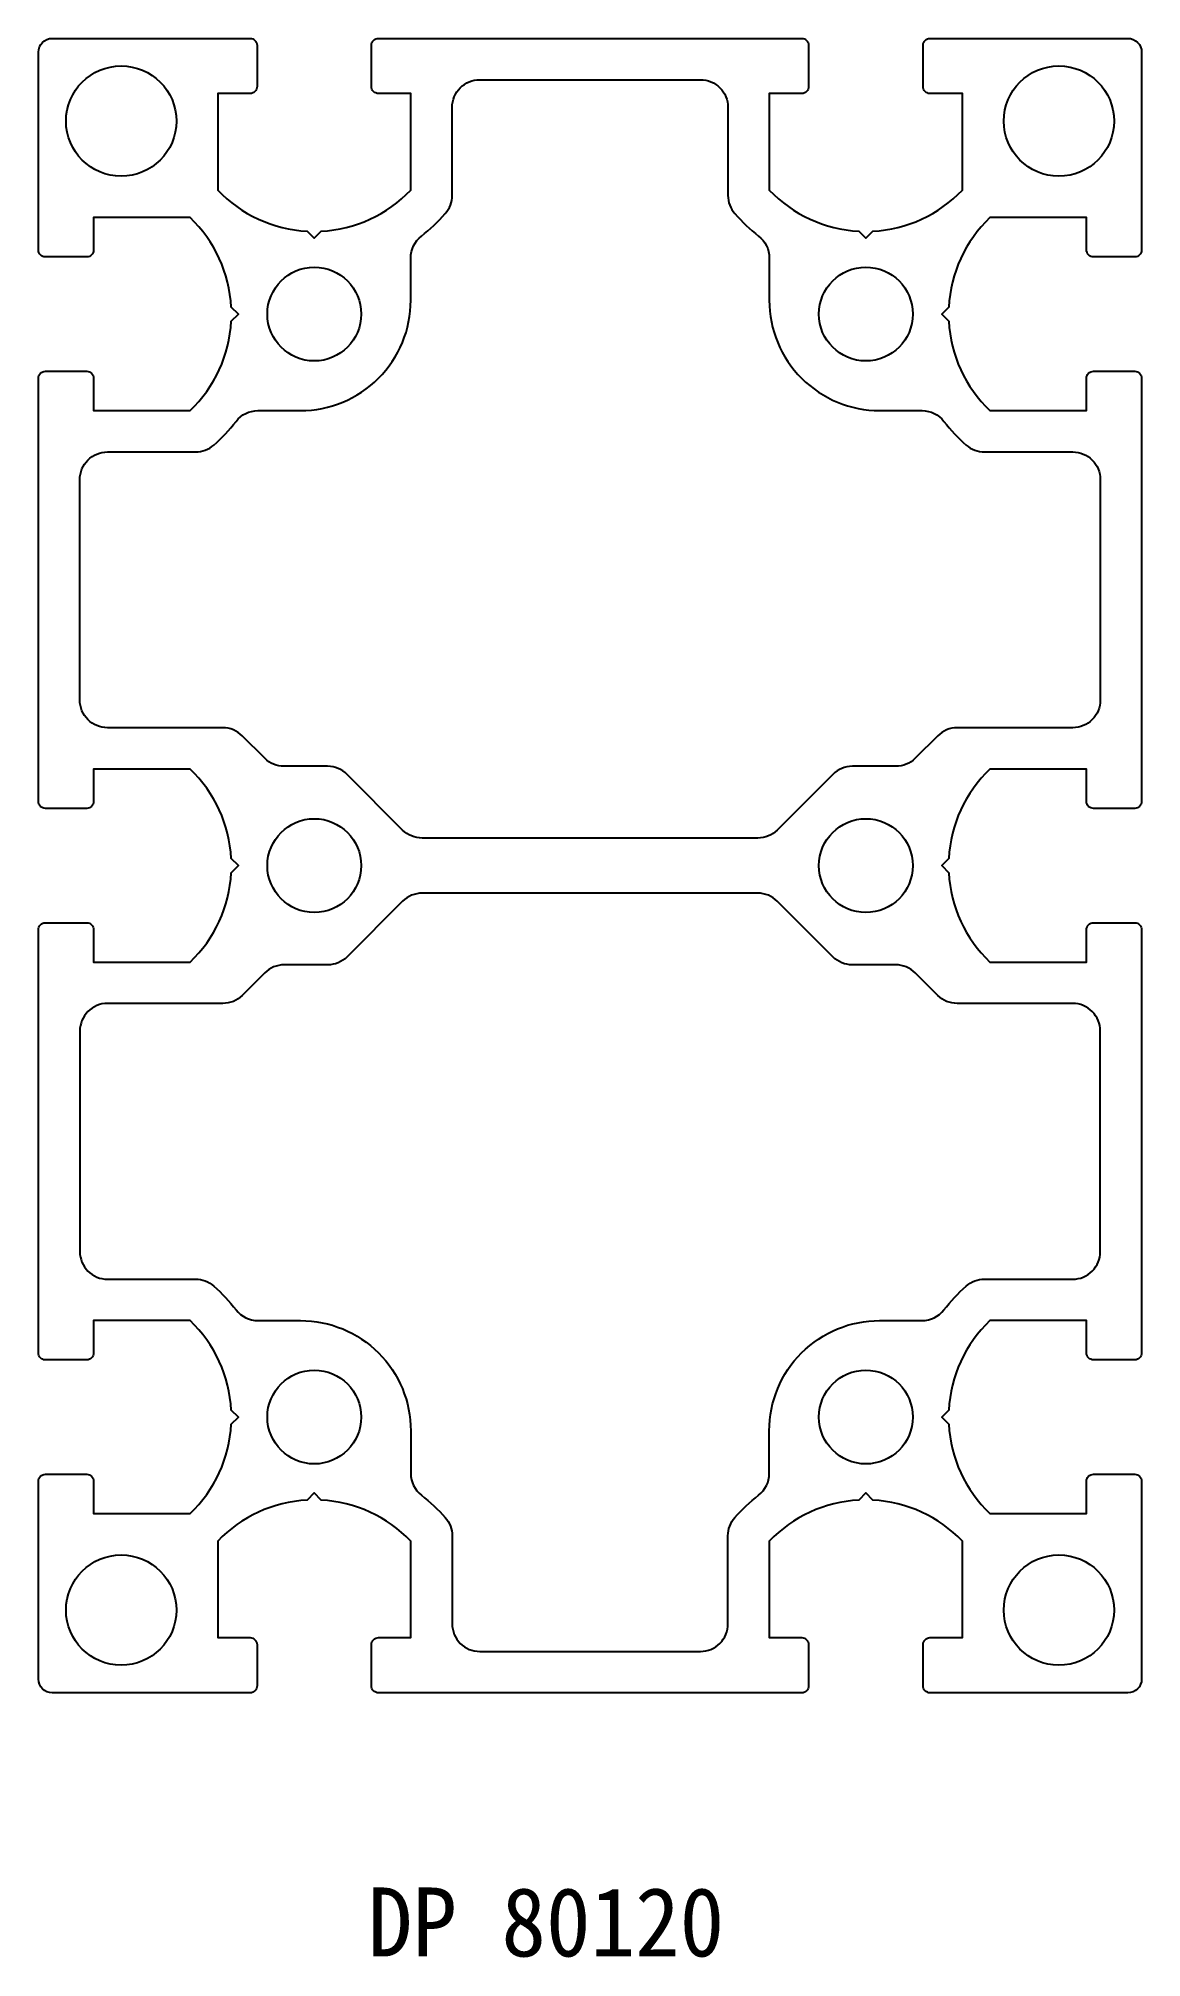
# Model space of a CAD drawing. Extents: x 2157 to 12417, y 247 to 1676.
# Drawn here: x 4583.5 to 4663.5, y 1496.9 to 1636.1 of the extents above; entities that cross this region are included whole.
import ezdxf

# ---------------------------------------------------------------- set-up
doc = ezdxf.new("R2010")
doc.units = 0
doc.header["$LTSCALE"] = 8
doc.layers.get('0').update_dxf_attribs({"linetype": 'CONTINUOUS'})
doc.layers.add('AM_0', color=7, linetype='CONTINUOUS', lineweight=30)
doc.styles.add('궁서체', font='')
doc.styles.get('궁서체').set_extended_font_data('GungsuhChe')

msp = doc.modelspace()

# ---------------------------------------------------------------- texts
at = {"layer": 'AM_0', "color": 7, "style": '궁서체'}
msp.add_text('DP 80120', height=5, dxfattribs=at).set_placement((4607.35, 1496.94))

# ---------------------------------------------------------------- linework, layer by layer
at = {"color": 7, "lineweight": -3}
for points in [[(4608.12, 1636.06), (4623.47, 1636.06), (4638.82, 1636.06, -0.414214), (4639.32, 1635.56), (4639.32, 1632.56, -0.414214), (4638.82, 1632.06), (4636.47, 1632.06), (4636.47, 1625.06, 0.191444), (4642.95, 1622.07), (4643.47, 1621.56), (4643.98, 1622.07, 0.191444), (4650.47, 1625.06), (4650.47, 1632.06), (4648.12, 1632.06, -0.414214), (4647.62, 1632.56), (4647.62, 1635.56, -0.414214), (4648.12, 1636.06), (4662.47, 1636.06, -0.414214), (4663.47, 1635.06), (4663.47, 1620.71, -0.414214), (4662.97, 1620.21), (4659.97, 1620.21, -0.414214), (4659.47, 1620.71), (4659.47, 1623.06), (4652.47, 1623.06, 0.191444), (4649.48, 1616.57), (4648.97, 1616.06), (4649.48, 1615.54, 0.191444), (4652.47, 1609.06), (4659.47, 1609.06), (4659.47, 1611.41, -0.414214), (4659.97, 1611.91), (4662.97, 1611.91, -0.414214), (4663.47, 1611.41), (4663.47, 1580.71, -0.414214), (4662.97, 1580.21), (4659.97, 1580.21, -0.414214), (4659.47, 1580.71), (4659.47, 1583.06), (4652.47, 1583.06, 0.191444), (4649.48, 1576.57), (4648.97, 1576.06), (4649.48, 1575.54, 0.191444), (4652.47, 1569.06), (4659.47, 1569.06), (4659.47, 1571.41, -0.414214), (4659.97, 1571.91), (4662.97, 1571.91, -0.414214), (4663.47, 1571.41), (4663.47, 1540.71, -0.414214), (4662.97, 1540.21), (4659.97, 1540.21, -0.414214), (4659.47, 1540.71), (4659.47, 1543.06), (4652.47, 1543.06, 0.191444), (4649.48, 1536.57), (4648.97, 1536.06), (4649.48, 1535.54, 0.191444), (4652.47, 1529.06), (4659.47, 1529.06), (4659.47, 1531.41, -0.414214), (4659.97, 1531.91), (4662.97, 1531.91, -0.414214), (4663.47, 1531.41), (4663.47, 1517.06, -0.414214), (4662.47, 1516.06), (4648.12, 1516.06, -0.414214), (4647.62, 1516.56), (4647.62, 1519.56, -0.414214), (4648.12, 1520.06), (4650.47, 1520.06), (4650.47, 1527.06, 0.191444), (4643.98, 1530.04), (4643.47, 1530.56), (4642.95, 1530.04, 0.191444), (4636.47, 1527.06), (4636.47, 1520.06), (4638.82, 1520.06, -0.414214), (4639.32, 1519.56), (4639.32, 1516.56, -0.414214), (4638.82, 1516.06), (4623.47, 1516.06), (4608.12, 1516.06, -0.414214), (4607.62, 1516.56), (4607.62, 1519.56, -0.414214), (4608.12, 1520.06), (4610.47, 1520.06), (4610.47, 1527.06, 0.191444), (4603.98, 1530.04), (4603.47, 1530.56), (4602.95, 1530.04, 0.191444), (4596.47, 1527.06), (4596.47, 1520.06), (4598.82, 1520.06, -0.414214), (4599.32, 1519.56), (4599.32, 1516.56, -0.414214), (4598.82, 1516.06), (4584.47, 1516.06, -0.414214), (4583.47, 1517.06), (4583.47, 1531.41, -0.414214), (4583.97, 1531.91), (4586.97, 1531.91, -0.414214), (4587.47, 1531.41), (4587.47, 1529.06), (4594.47, 1529.06, 0.191444), (4597.45, 1535.54), (4597.97, 1536.06), (4597.45, 1536.57, 0.191444), (4594.47, 1543.06), (4587.47, 1543.06), (4587.47, 1540.71, -0.414214), (4586.97, 1540.21), (4583.97, 1540.21, -0.414214), (4583.47, 1540.71), (4583.47, 1571.41, -0.414214), (4583.97, 1571.91), (4586.97, 1571.91, -0.414214), (4587.47, 1571.41), (4587.47, 1569.06), (4594.47, 1569.06, 0.191444), (4597.45, 1575.54), (4597.97, 1576.06), (4597.45, 1576.57, 0.191444), (4594.47, 1583.06), (4587.47, 1583.06), (4587.47, 1580.71, -0.414214), (4586.97, 1580.21), (4583.97, 1580.21, -0.414214), (4583.47, 1580.71), (4583.47, 1611.41, -0.414214), (4583.97, 1611.91), (4586.97, 1611.91, -0.414214), (4587.47, 1611.41), (4587.47, 1609.06), (4594.47, 1609.06, 0.191444), (4597.45, 1615.54), (4597.97, 1616.06), (4597.45, 1616.57, 0.191444), (4594.47, 1623.06), (4587.47, 1623.06), (4587.47, 1620.71, -0.414214), (4586.97, 1620.21), (4583.97, 1620.21, -0.414214), (4583.47, 1620.71), (4583.47, 1635.06, -0.414214), (4584.47, 1636.06), (4598.82, 1636.06, -0.414214), (4599.32, 1635.56), (4599.32, 1632.56, -0.414214), (4598.82, 1632.06), (4596.47, 1632.06), (4596.47, 1625.06, 0.191444), (4602.95, 1622.07), (4603.47, 1621.56), (4603.98, 1622.07, 0.191444), (4610.47, 1625.06), (4610.47, 1632.06), (4608.12, 1632.06, -0.414214), (4607.62, 1632.56), (4607.62, 1635.56, -0.414214)], [(4633.47, 1631.06), (4633.47, 1624.67, 0.182676), (4633.97, 1623.35, 0.046885), (4635.69, 1621.72, -0.231544), (4636.47, 1620.14), (4636.47, 1617.06, 0.414214), (4644.47, 1609.06), (4647.55, 1609.06, -0.231544), (4649.13, 1608.28, 0.046885), (4650.75, 1606.56, 0.182676), (4652.08, 1606.06), (4658.47, 1606.06, -0.414214), (4660.47, 1604.06), (4660.47, 1596.16), (4660.47, 1588.06, -0.414214), (4658.47, 1586.06), (4650.09, 1586.06, 0.198912), (4648.68, 1585.47), (4647.05, 1583.84, -0.198912), (4645.64, 1583.26), (4642.49, 1583.26, 0.198912), (4641.08, 1582.67), (4637.05, 1578.64, -0.198912), (4635.64, 1578.06), (4623.47, 1578.06), (4611.29, 1578.06, -0.198912), (4609.88, 1578.64), (4605.85, 1582.67, 0.198912), (4604.44, 1583.26), (4601.29, 1583.26, -0.198912), (4599.88, 1583.84), (4598.25, 1585.47, 0.198912), (4596.84, 1586.06), (4588.47, 1586.06, -0.414214), (4586.47, 1588.06), (4586.47, 1596.16), (4586.47, 1604.06, -0.414214), (4588.47, 1606.06), (4594.86, 1606.06, 0.182676), (4596.18, 1606.56, 0.046885), (4597.8, 1608.28, -0.231544), (4599.38, 1609.06), (4602.47, 1609.06, 0.414214), (4610.47, 1617.06), (4610.47, 1620.14, -0.231544), (4611.24, 1621.72, 0.046885), (4612.97, 1623.35, 0.182676), (4613.47, 1624.67), (4613.47, 1631.06, -0.414214), (4615.47, 1633.06), (4623.47, 1633.06), (4631.47, 1633.06, -0.414214)], [(4611.29, 1574.06, 0.198912), (4609.88, 1573.47), (4605.85, 1569.44, -0.198912), (4604.44, 1568.86), (4601.29, 1568.86, 0.198912), (4599.88, 1568.27), (4598.25, 1566.64, -0.198912), (4596.84, 1566.06), (4588.47, 1566.06, 0.414214), (4586.47, 1564.06), (4586.47, 1555.96), (4586.47, 1548.06, 0.414214), (4588.47, 1546.06), (4594.86, 1546.06, -0.182676), (4596.18, 1545.56, -0.046885), (4597.8, 1543.83, 0.231544), (4599.38, 1543.06), (4602.47, 1543.06, -0.414214), (4610.47, 1535.06), (4610.47, 1531.97, 0.231544), (4611.24, 1530.39, -0.046885), (4612.97, 1528.77, -0.182676), (4613.47, 1527.45), (4613.47, 1521.06, 0.414214), (4615.47, 1519.06), (4623.47, 1519.06), (4631.47, 1519.06, 0.414214), (4633.47, 1521.06), (4633.47, 1527.45, -0.182676), (4633.97, 1528.77, -0.046885), (4635.69, 1530.39, 0.231544), (4636.47, 1531.97), (4636.47, 1535.06, -0.414214), (4644.47, 1543.06), (4647.55, 1543.06, 0.231544), (4649.13, 1543.83, -0.046885), (4650.75, 1545.56, -0.182676), (4652.08, 1546.06), (4658.47, 1546.06, 0.414214), (4660.47, 1548.06), (4660.47, 1555.96), (4660.47, 1564.06, 0.414214), (4658.47, 1566.06), (4650.09, 1566.06, -0.198912), (4648.68, 1566.64), (4647.05, 1568.27, 0.198912), (4645.64, 1568.86), (4642.49, 1568.86, -0.198912), (4641.08, 1569.44), (4637.05, 1573.47, 0.198912), (4635.64, 1574.06), (4623.47, 1574.06)]]:
    msp.add_lwpolyline(points, format="xyb", close=True, dxfattribs=at)
for centre, radius in [((4589.47, 1630.06), 4), ((4657.47, 1630.06), 4), ((4603.47, 1616.06), 3.4), ((4643.47, 1616.06), 3.4), ((4603.47, 1576.06), 3.4), ((4643.47, 1576.06), 3.4), ((4603.47, 1536.06), 3.4), ((4643.47, 1536.06), 3.4), ((4589.47, 1522.06), 4), ((4657.47, 1522.06), 4)]:
    msp.add_circle(centre, radius, dxfattribs=at)

msp.set_redraw_order([(e.dxf.handle, doc.entitydb.next_handle()) for e in msp.query("TEXT MTEXT ATTDEF DIMENSION ARC_DIMENSION")])  # texts and dimensions are drawn at this point

doc.saveas('drawing.dxf')
